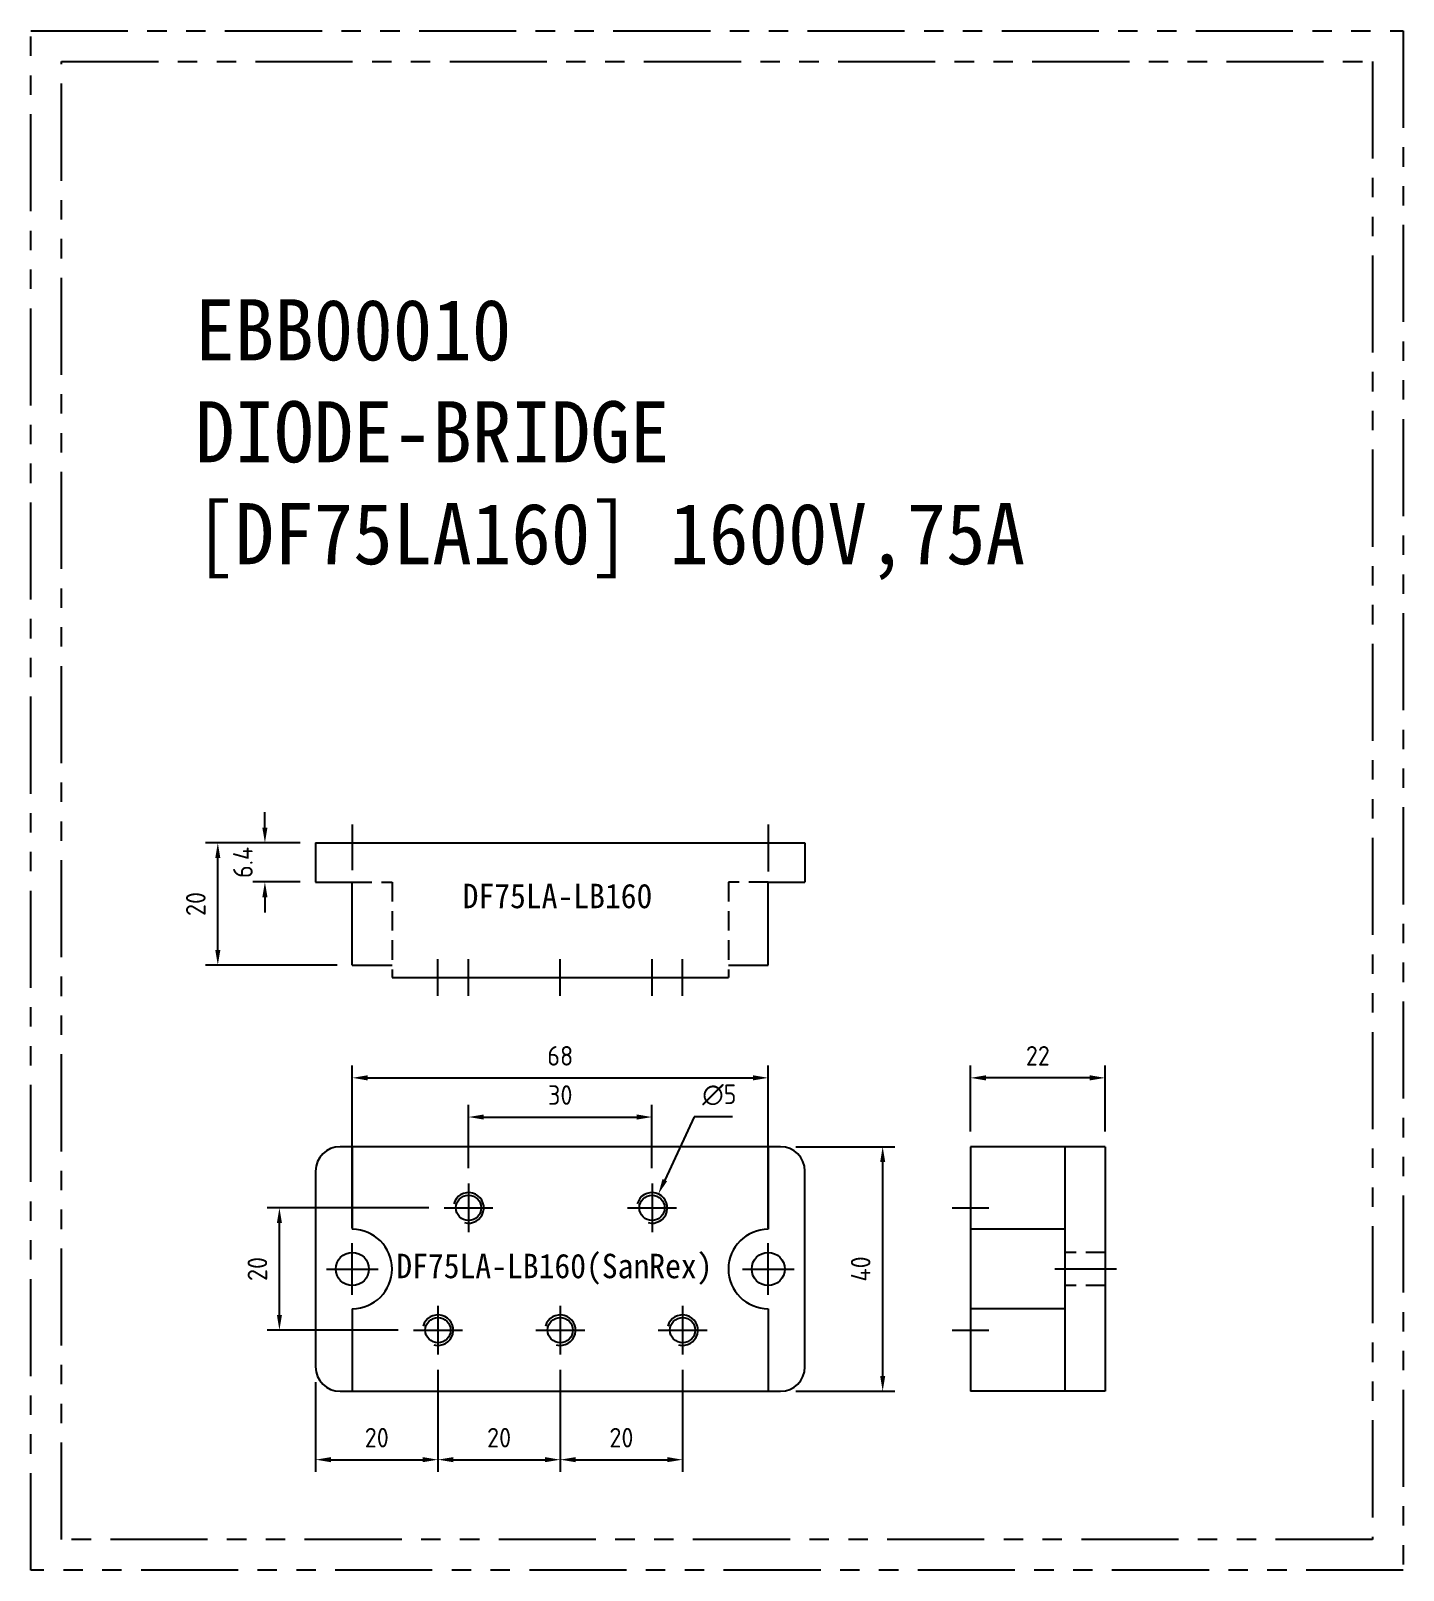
# Model space of a CAD drawing. Header units: millimetres. Extents: x 24815 to 36799, y -9299 to 5469.
# Drawn here: x 34933.8 to 35158.2, y 3207.8 to 3459.6 of the extents above; entities that cross this region are included whole.
import ezdxf

# ---------------------------------------------------------------- set-up
doc = ezdxf.new("R2010")
doc.units = ezdxf.units.MM
for name, pattern in [('CENTER', [50.8, 31.75, -6.35, 6.35, -6.35]), ('HIDDEN2', [4.7625, 3.175, -1.5875]), ('PHANTOM2', [31.75, 15.875, -3.175, 3.175, -3.175, 3.175, -3.175])]:
    doc.linetypes.add(name, pattern=pattern)
doc.styles.add('HAN', font='')
doc.styles.get("Standard").update_dxf_attribs({"font": 'ISOCP.SHX', "bigfont": 'WHGTXT.SHX'})
doc.styles.get('HAN').set_extended_font_data('GulimChe')
doc.dimstyles.new('PS-1', dxfattribs={"dimtxt": 3.2, "dimasz": 2.5, "dimexe": 2, "dimexo": 2.5, "dimgap": 2, "dimtad": 1, "dimtoh": 1, "dimrnd": 0.05, "dimzin": 12, "dimdsep": 46, "dimtxsty": 'Standard', "dimcen": 0, "dimclrt": 2, "dimazin": 3, "dimtfac": 1, "dimtofl": 0, "dimtmove": 0, "dimatfit": 3, "dimfxl": 0, "dimtolj": 1, "dimtzin": 0, "dimarcsym": 0})

msp = doc.modelspace()

# ---------------------------------------------------------------- texts
at = {"color": 2, "style": 'HAN'}
for s, p in [('DF75LA-LB160', (35004.355, 3316.103, 0)), ('DF75LA-LB160(SanRex)', (34993.514, 3255.59, 0))]:
    msp.add_text(s, height=4, dxfattribs=at).set_placement(p)
at = {"insert": (34960.619, 3415.695, 0), "char_height": 10, "attachment_point": 1}
msp.add_mtext_dynamic_manual_height_columns('{\\fGulimChe|b0|i0|c129|p49;\\C2;EBB00010\\PDIODE-BRIDGE\\P[DF75LA160] 1600V,75A}', width=488.70403, gutter_width=12.5, heights=[80.247], dxfattribs=at)

# ---------------------------------------------------------------- blocks, each defined once
blk = doc.blocks.new('*D849')
at = {"color": 0, "lineweight": -2}
for p, q in [((34986.32, 3263.82), (34986.32, 3290.36)), ((34988.82, 3288.36), (35051.82, 3288.36)), ((35054.32, 3263.82), (35054.32, 3290.36))]:
    blk.add_line(p, q, dxfattribs=at)
at = {"color": 0}
for points in [[(34988.82, 3288.78), (34988.82, 3287.94), (34986.32, 3288.36)], [(35051.82, 3288.78), (35051.82, 3287.94), (35054.32, 3288.36)]]:
    blk.add_solid(points, dxfattribs=at)
at = {"layer": 'Defpoints', "color": 0}
for p in [(35054.32, 3288.36), (34986.32, 3261.32), (35054.32, 3261.32)]:
    blk.add_point(p, dxfattribs=at)
at = {"color": 2, "insert": (35020.32, 3291.96), "char_height": 3.2, "attachment_point": 5}
blk.add_mtext('\\A1;68', dxfattribs=at)
blk = doc.blocks.new('*D850')
at = {"color": 0, "lineweight": -2}
for p, q in [((35087.41, 3279.6), (35087.41, 3290.36)), ((35106.91, 3288.36), (35089.91, 3288.36)), ((35109.41, 3279.6), (35109.41, 3290.36))]:
    blk.add_line(p, q, dxfattribs=at)
at = {"color": 0}
for points in [[(35089.91, 3288.78), (35089.91, 3287.94), (35087.41, 3288.36)], [(35106.91, 3288.78), (35106.91, 3287.94), (35109.41, 3288.36)]]:
    blk.add_solid(points, dxfattribs=at)
at = {"layer": 'Defpoints', "color": 0}
for p in [(35087.41, 3288.36), (35087.41, 3277.1), (35109.41, 3277.1)]:
    blk.add_point(p, dxfattribs=at)
at = {"color": 2, "insert": (35098.41, 3291.96), "char_height": 3.2, "attachment_point": 5}
blk.add_mtext('\\A1;22', dxfattribs=at)
blk = doc.blocks.new('*D851')
at = {"color": 0, "lineweight": -2}
for p, q in [((35058.82, 3277.1), (35075.04, 3277.1)), ((35073.04, 3239.6), (35073.04, 3274.6)), ((35058.82, 3237.1), (35075.04, 3237.1))]:
    blk.add_line(p, q, dxfattribs=at)
at = {"color": 0}
for points in [[(35072.63, 3274.6), (35073.46, 3274.6), (35073.04, 3277.1)], [(35072.63, 3239.6), (35073.46, 3239.6), (35073.04, 3237.1)]]:
    blk.add_solid(points, dxfattribs=at)
at = {"layer": 'Defpoints', "color": 0}
for p in [(35056.32, 3277.1), (35073.04, 3277.1), (35056.32, 3237.1)]:
    blk.add_point(p, dxfattribs=at)
at = {"color": 2, "insert": (35069.44, 3257.1), "char_height": 3.2, "attachment_point": 5, "rotation": 90}
blk.add_mtext('\\A1;40', dxfattribs=at)
blk = doc.blocks.new('*D852')
at = {"color": 0, "linetype": 'ByBlock', "lineweight": -2}
for p, q in [((35000.32, 3240.6), (35000.32, 3223.91)), ((34980.32, 3238.6), (34980.32, 3223.91)), ((34982.82, 3225.91), (34997.82, 3225.91))]:
    blk.add_line(p, q, dxfattribs=at)
at = {"color": 0}
for points in [[(34982.82, 3226.33), (34982.82, 3225.5), (34980.32, 3225.91)], [(34997.82, 3226.33), (34997.82, 3225.5), (35000.32, 3225.91)]]:
    blk.add_solid(points, dxfattribs=at)
at = {"layer": 'Defpoints', "color": 0}
for p in [(35000.32, 3243.1), (34980.32, 3241.1), (35000.32, 3225.91)]:
    blk.add_point(p, dxfattribs=at)
at = {"color": 2, "insert": (34990.32, 3229.51), "char_height": 3.2, "attachment_point": 5}
blk.add_mtext('\\A1;20', dxfattribs=at)
blk = doc.blocks.new('*D853')
at = {"color": 0, "linetype": 'ByBlock', "lineweight": -2}
for p, q in [((35000.32, 3240.6), (35000.32, 3223.91)), ((35020.32, 3240.6), (35020.32, 3223.91)), ((35002.82, 3225.91), (35017.82, 3225.91))]:
    blk.add_line(p, q, dxfattribs=at)
at = {"color": 0}
for points in [[(35002.82, 3226.33), (35002.82, 3225.5), (35000.32, 3225.91)], [(35017.82, 3226.33), (35017.82, 3225.5), (35020.32, 3225.91)]]:
    blk.add_solid(points, dxfattribs=at)
at = {"layer": 'Defpoints', "color": 0}
for p in [(35000.32, 3243.1), (35020.32, 3243.1), (35020.32, 3225.91)]:
    blk.add_point(p, dxfattribs=at)
at = {"color": 2, "insert": (35010.32, 3229.51), "char_height": 3.2, "attachment_point": 5}
blk.add_mtext('\\A1;20', dxfattribs=at)
blk = doc.blocks.new('*D854')
at = {"color": 0, "linetype": 'ByBlock', "lineweight": -2}
for p, q in [((35020.32, 3240.6), (35020.32, 3223.91)), ((35040.32, 3240.6), (35040.32, 3223.91)), ((35022.82, 3225.91), (35037.82, 3225.91))]:
    blk.add_line(p, q, dxfattribs=at)
at = {"color": 0}
for points in [[(35022.82, 3226.33), (35022.82, 3225.5), (35020.32, 3225.91)], [(35037.82, 3226.33), (35037.82, 3225.5), (35040.32, 3225.91)]]:
    blk.add_solid(points, dxfattribs=at)
at = {"layer": 'Defpoints', "color": 0}
for p in [(35020.32, 3243.1), (35040.32, 3243.1), (35040.32, 3225.91)]:
    blk.add_point(p, dxfattribs=at)
at = {"color": 2, "insert": (35030.32, 3229.51), "char_height": 3.2, "attachment_point": 5}
blk.add_mtext('\\A1;20', dxfattribs=at)
blk = doc.blocks.new('*D855')
at = {"color": 0, "linetype": 'ByBlock', "lineweight": -2}
for p, q in [((34998.82, 3267.1), (34972.4, 3267.1)), ((34974.4, 3249.6), (34974.4, 3264.6)), ((34993.82, 3247.1), (34972.4, 3247.1))]:
    blk.add_line(p, q, dxfattribs=at)
at = {"color": 0}
for points in [[(34973.99, 3264.6), (34974.82, 3264.6), (34974.4, 3267.1)], [(34973.99, 3249.6), (34974.82, 3249.6), (34974.4, 3247.1)]]:
    blk.add_solid(points, dxfattribs=at)
at = {"layer": 'Defpoints', "color": 0}
for p in [(34974.4, 3267.1), (35001.32, 3267.1), (34996.32, 3247.1)]:
    blk.add_point(p, dxfattribs=at)
at = {"color": 2, "insert": (34970.8, 3257.1), "char_height": 3.2, "attachment_point": 5, "rotation": 90}
blk.add_mtext('\\A1;20', dxfattribs=at)
blk = doc.blocks.new('*D856')
at = {"color": 0, "linetype": 'ByBlock', "lineweight": -2}
for p, q in [((35005.32, 3273.6), (35005.32, 3283.95)), ((35035.32, 3273.6), (35035.32, 3283.95)), ((35007.82, 3281.95), (35032.82, 3281.95))]:
    blk.add_line(p, q, dxfattribs=at)
at = {"color": 0}
for points in [[(35007.82, 3282.37), (35007.82, 3281.53), (35005.32, 3281.95)], [(35032.82, 3282.37), (35032.82, 3281.53), (35035.32, 3281.95)]]:
    blk.add_solid(points, dxfattribs=at)
at = {"layer": 'Defpoints', "color": 0}
for p in [(35035.32, 3281.95), (35005.32, 3271.1), (35035.32, 3271.1)]:
    blk.add_point(p, dxfattribs=at)
at = {"color": 2, "insert": (35020.32, 3285.55), "char_height": 3.2, "attachment_point": 5}
blk.add_mtext('\\A1;30', dxfattribs=at)
blk = doc.blocks.new('*D857')
at = {"color": 0, "linetype": 'ByBlock', "lineweight": -2}
for p, q in [((34977.82, 3326.79), (34962.33, 3326.79)), ((34964.33, 3309.29), (34964.33, 3324.29)), ((34983.82, 3306.79), (34962.33, 3306.79))]:
    blk.add_line(p, q, dxfattribs=at)
at = {"color": 0}
for points in [[(34963.91, 3324.29), (34964.75, 3324.29), (34964.33, 3326.79)], [(34963.91, 3309.29), (34964.75, 3309.29), (34964.33, 3306.79)]]:
    blk.add_solid(points, dxfattribs=at)
at = {"layer": 'Defpoints', "color": 0}
for p in [(34964.33, 3326.79), (34980.32, 3326.79), (34986.32, 3306.79)]:
    blk.add_point(p, dxfattribs=at)
at = {"color": 2, "insert": (34960.73, 3316.79), "char_height": 3.2, "attachment_point": 5, "rotation": 90}
blk.add_mtext('\\A1;20', dxfattribs=at)
blk = doc.blocks.new('*D858')
at = {"color": 0, "linetype": 'ByBlock', "lineweight": -2}
for p, q in [((34972.03, 3329.29), (34972.03, 3331.79)), ((34977.82, 3326.79), (34970.03, 3326.79)), ((34977.82, 3320.39), (34970.03, 3320.39)), ((34972.03, 3317.89), (34972.03, 3315.39))]:
    blk.add_line(p, q, dxfattribs=at)
at = {"color": 0}
for points in [[(34971.61, 3329.29), (34972.45, 3329.29), (34972.03, 3326.79)], [(34971.61, 3317.89), (34972.45, 3317.89), (34972.03, 3320.39)]]:
    blk.add_solid(points, dxfattribs=at)
at = {"layer": 'Defpoints', "color": 0}
for p in [(34972.03, 3326.79), (34980.32, 3326.79), (34980.32, 3320.39)]:
    blk.add_point(p, dxfattribs=at)
at = {"color": 2, "insert": (34968.43, 3323.59), "char_height": 3.2, "attachment_point": 5, "rotation": 90}
blk.add_mtext('\\A1;6.4', dxfattribs=at)
blk = doc.blocks.new('*D859')
at = {"color": 0, "linetype": 'ByBlock', "lineweight": -2}
for p, q in [((35042.2, 3281.97), (35037.42, 3271.63)), ((35048.49, 3281.97), (35042.2, 3281.97))]:
    blk.add_line(p, q, dxfattribs=at)
at = {"color": 0}
blk.add_solid([(35037.04, 3271.81), (35037.8, 3271.46), (35036.37, 3269.37)], dxfattribs=at)
at = {"layer": 'Defpoints', "color": 0}
for p in [(35036.37, 3269.37), (35034.28, 3264.83)]:
    blk.add_point(p, dxfattribs=at)
at = {"color": 2, "insert": (35046.34, 3285.57), "char_height": 3.2, "attachment_point": 5}
blk.add_mtext('\\A1;∅5', dxfattribs=at)

# ---------------------------------------------------------------- dimensions: what is measured, and where the dimension line sits
dim = msp.add_linear_dim(base=(34972.031, 3326.786, 0), p1=(34980.324, 3320.386, 0), p2=(34980.324, 3326.786, 0), angle=90, dimstyle='PS-1', override={"dimarcsym": 1})
dim.commit()
dim.dimension.update_dxf_attribs({"geometry": '*D858', "text_midpoint": (34972.031, 3323.586, 0), "dimtype": 160})
for base, p1, p2, picture, middle in [((34964.329, 3326.786, 0), (34986.324, 3306.786, 0), (34980.324, 3326.786, 0), '*D857', (34960.729, 3316.786, 0)), ((34974.404, 3267.096, 0), (34996.324, 3247.096, 0), (35001.324, 3267.096, 0), '*D855', (34970.803, 3257.096, 0))]:
    dim = msp.add_linear_dim(base=base, p1=p1, p2=p2, angle=90, dimstyle='PS-1', override={"dimarcsym": 1})
    dim.commit()
    dim.dimension.update_dxf_attribs({"geometry": picture, "text_midpoint": middle})
at = {"color": 0}
for base, p1, p2, picture, middle in [((35054.324, 3288.36, 0), (34986.324, 3261.318, 0), (35054.324, 3261.318, 0), '*D849', (35020.324, 3291.96, 0)), ((35087.415, 3288.36, 0), (35109.415, 3277.096, 0), (35087.415, 3277.096, 0), '*D850', (35098.415, 3291.96, 0))]:
    dim = msp.add_linear_dim(base=base, p1=p1, p2=p2, dimstyle='PS-1', override={"dimtdec": 1, "dimtzin": 8}, dxfattribs=at)
    dim.commit()
    dim.dimension.update_dxf_attribs({"geometry": picture, "text_midpoint": middle})
for base, p1, p2, picture, middle in [((35035.324, 3281.949, 0), (35005.324, 3271.096, 0), (35035.324, 3271.096, 0), '*D856', (35020.324, 3285.549, 0)), ((35000.324, 3225.914, 0), (34980.324, 3241.096, 0), (35000.324, 3243.096, 0), '*D852', (34990.324, 3229.515, 0)), ((35020.324, 3225.914, 0), (35000.324, 3243.096, 0), (35020.324, 3243.096, 0), '*D853', (35010.324, 3229.515, 0)), ((35040.324, 3225.914, 0), (35020.324, 3243.096, 0), (35040.324, 3243.096, 0), '*D854', (35030.324, 3229.515, 0))]:
    dim = msp.add_linear_dim(base=base, p1=p1, p2=p2, dimstyle='PS-1', override={"dimarcsym": 1})
    dim.commit()
    dim.dimension.update_dxf_attribs({"geometry": picture, "text_midpoint": middle})
dim = msp.add_diameter_dim_2p(p1=(35034.276, 3264.827, 0), p2=(35036.373, 3269.366, 0), dimstyle='PS-1', override={"dimarcsym": 1})
dim.commit()
dim.dimension.update_dxf_attribs({"geometry": '*D859', "text_midpoint": (35046.344, 3281.971, 0), "dimtype": 163})
dim = msp.add_linear_dim(base=(35073.044, 3277.096, 0), p1=(35056.324, 3237.096, 0), p2=(35056.324, 3277.096, 0), angle=90, dimstyle='PS-1', override={"dimtdec": 1, "dimtzin": 8}, dxfattribs=at)
dim.commit()
dim.dimension.update_dxf_attribs({"geometry": '*D851', "text_midpoint": (35069.444, 3257.096, 0)})

# ---------------------------------------------------------------- linework, layer by layer
at = {"color": 1, "linetype": 'CENTER'}
for p, q in [((34986.324, 3329.786, 0), (34986.324, 3322.343, 0)), ((35054.324, 3329.786, 0), (35054.324, 3322.102, 0)), ((35000.324, 3301.786, 0), (35000.324, 3307.786, 0)), ((35005.324, 3301.786, 0), (35005.324, 3307.786, 0)), ((35020.324, 3301.786, 0), (35020.324, 3307.786, 0)), ((35035.324, 3301.786, 0), (35035.324, 3307.786, 0)), ((35040.324, 3301.786, 0), (35040.324, 3307.786, 0)), ((35005.324, 3271.096, 0), (35005.324, 3263.096, 0)), ((35035.324, 3271.096, 0), (35035.324, 3263.096, 0)), ((35001.324, 3267.096, 0), (35009.324, 3267.096, 0)), ((35031.324, 3267.096, 0), (35039.324, 3267.096, 0)), ((35084.415, 3267.096, 0), (35090.415, 3267.096, 0)), ((34986.324, 3252.874, 0), (34986.324, 3261.318, 0)), ((35054.324, 3252.874, 0), (35054.324, 3261.318, 0)), ((34982.102, 3257.096, 0), (34990.546, 3257.096, 0)), ((35050.102, 3257.096, 0), (35058.546, 3257.096, 0)), ((35111.259, 3257.096, 0), (35101.179, 3257.096, 0)), ((35000.324, 3251.096, 0), (35000.324, 3243.096, 0)), ((35020.324, 3251.096, 0), (35020.324, 3243.096, 0)), ((35040.324, 3251.096, 0), (35040.324, 3243.096, 0)), ((34996.324, 3247.096, 0), (35004.324, 3247.096, 0)), ((35016.324, 3247.096, 0), (35024.324, 3247.096, 0)), ((35036.324, 3247.096, 0), (35044.324, 3247.096, 0)), ((35084.415, 3247.096, 0), (35090.415, 3247.096, 0))]:
    msp.add_line(p, q, dxfattribs=at)
at = {"color": 161}
for p, q in [((34980.324, 3326.786, 0), (35060.324, 3326.786, 0)), ((34980.324, 3326.786, 0), (34980.324, 3320.386, 0)), ((35060.324, 3326.786, 0), (35060.324, 3320.386, 0)), ((34980.324, 3320.386, 0), (34986.324, 3320.386, 0)), ((34986.324, 3306.786, 0), (34986.324, 3320.386, 0)), ((35054.324, 3306.786, 0), (35054.324, 3320.386, 0)), ((35054.324, 3320.386, 0), (35060.324, 3320.386, 0)), ((34986.324, 3306.786, 0), (34992.824, 3306.786, 0)), ((35047.824, 3306.786, 0), (35054.324, 3306.786, 0)), ((34992.824, 3304.786, 0), (35047.824, 3304.786, 0)), ((35056.324, 3277.096, 0), (34984.324, 3277.096, 0)), ((34986.324, 3277.096, 0), (34986.324, 3263.596, 0)), ((35054.324, 3277.096, 0), (35054.324, 3263.596, 0)), ((35109.415, 3277.096, 0), (35087.415, 3277.096, 0)), ((35087.415, 3277.096, 0), (35087.415, 3237.096, 0)), ((35102.815, 3277.096, 0), (35102.815, 3237.096, 0)), ((35109.415, 3277.096, 0), (35109.415, 3237.096, 0)), ((34980.324, 3273.096, 0), (34980.324, 3241.096, 0)), ((35060.324, 3241.096, 0), (35060.324, 3273.096, 0)), ((35102.815, 3263.596, 0), (35087.415, 3263.596, 0)), ((34986.324, 3250.596, 0), (34986.324, 3237.096, 0)), ((35054.324, 3250.596, 0), (35054.324, 3237.096, 0)), ((35102.815, 3250.596, 0), (35087.415, 3250.596, 0)), ((34984.324, 3237.096, 0), (35056.324, 3237.096, 0)), ((35109.415, 3237.096, 0), (35087.415, 3237.096, 0))]:
    msp.add_line(p, q, dxfattribs=at)
at = {"color": 2, "linetype": 'HIDDEN2'}
for p, q in [((34986.324, 3320.386, 0), (34992.824, 3320.386, 0)), ((34992.824, 3320.386, 0), (34992.824, 3304.786, 0)), ((35047.824, 3320.386, 0), (35047.824, 3304.786, 0)), ((35054.324, 3320.386, 0), (35047.824, 3320.386, 0)), ((35109.415, 3259.796, 0), (35102.815, 3259.796, 0)), ((35109.415, 3254.396, 0), (35102.815, 3254.396, 0))]:
    msp.add_line(p, q, dxfattribs=at)
at = {"color": 6, "linetype": 'PHANTOM2', "elevation": 0}
for points in [[(34933.75, 3459.602), (35158.151, 3459.602), (35158.151, 3207.835), (34933.75, 3207.835)], [(34938.75, 3454.602), (35153.151, 3454.602), (35153.151, 3212.835), (34938.75, 3212.835)]]:
    msp.add_lwpolyline(points, close=True, dxfattribs=at)
for centre in [(35005.324, 3267.096, 0), (35035.324, 3267.096, 0), (35000.324, 3247.096, 0), (35020.324, 3247.096, 0), (35040.324, 3247.096, 0)]:
    msp.add_circle(centre, 2.067)
at = {"color": 161}
for centre in [(34986.324, 3257.096, 0), (35054.324, 3257.096, 0)]:
    msp.add_circle(centre, 2.7, dxfattribs=at)
for centre, radius, start, end in [((34984.324, 3273.096, 0), 4, 90, 180), ((35056.324, 3273.096, 0), 4, 0, 90), ((34986.324, 3257.096, 0), 6.5, 270, 90), ((35054.324, 3257.096, 0), 6.5, 90, 270), ((34984.324, 3241.096, 0), 4, 180, 270), ((35056.324, 3241.096, 0), 4, 270, 0)]:
    msp.add_arc(centre, radius, start, end, dxfattribs=at)
at = {"color": 3}
for centre in [(35005.324, 3267.096, 0), (35035.324, 3267.096, 0), (35000.324, 3247.096, 0), (35020.324, 3247.096, 0), (35040.324, 3247.096, 0)]:
    msp.add_arc(centre, 2.5, 255, 165, dxfattribs=at)

msp.set_redraw_order([(e.dxf.handle, doc.entitydb.next_handle()) for e in msp.query("TEXT MTEXT ATTDEF DIMENSION ARC_DIMENSION")])  # texts and dimensions are drawn at this point

doc.saveas('drawing.dxf')
